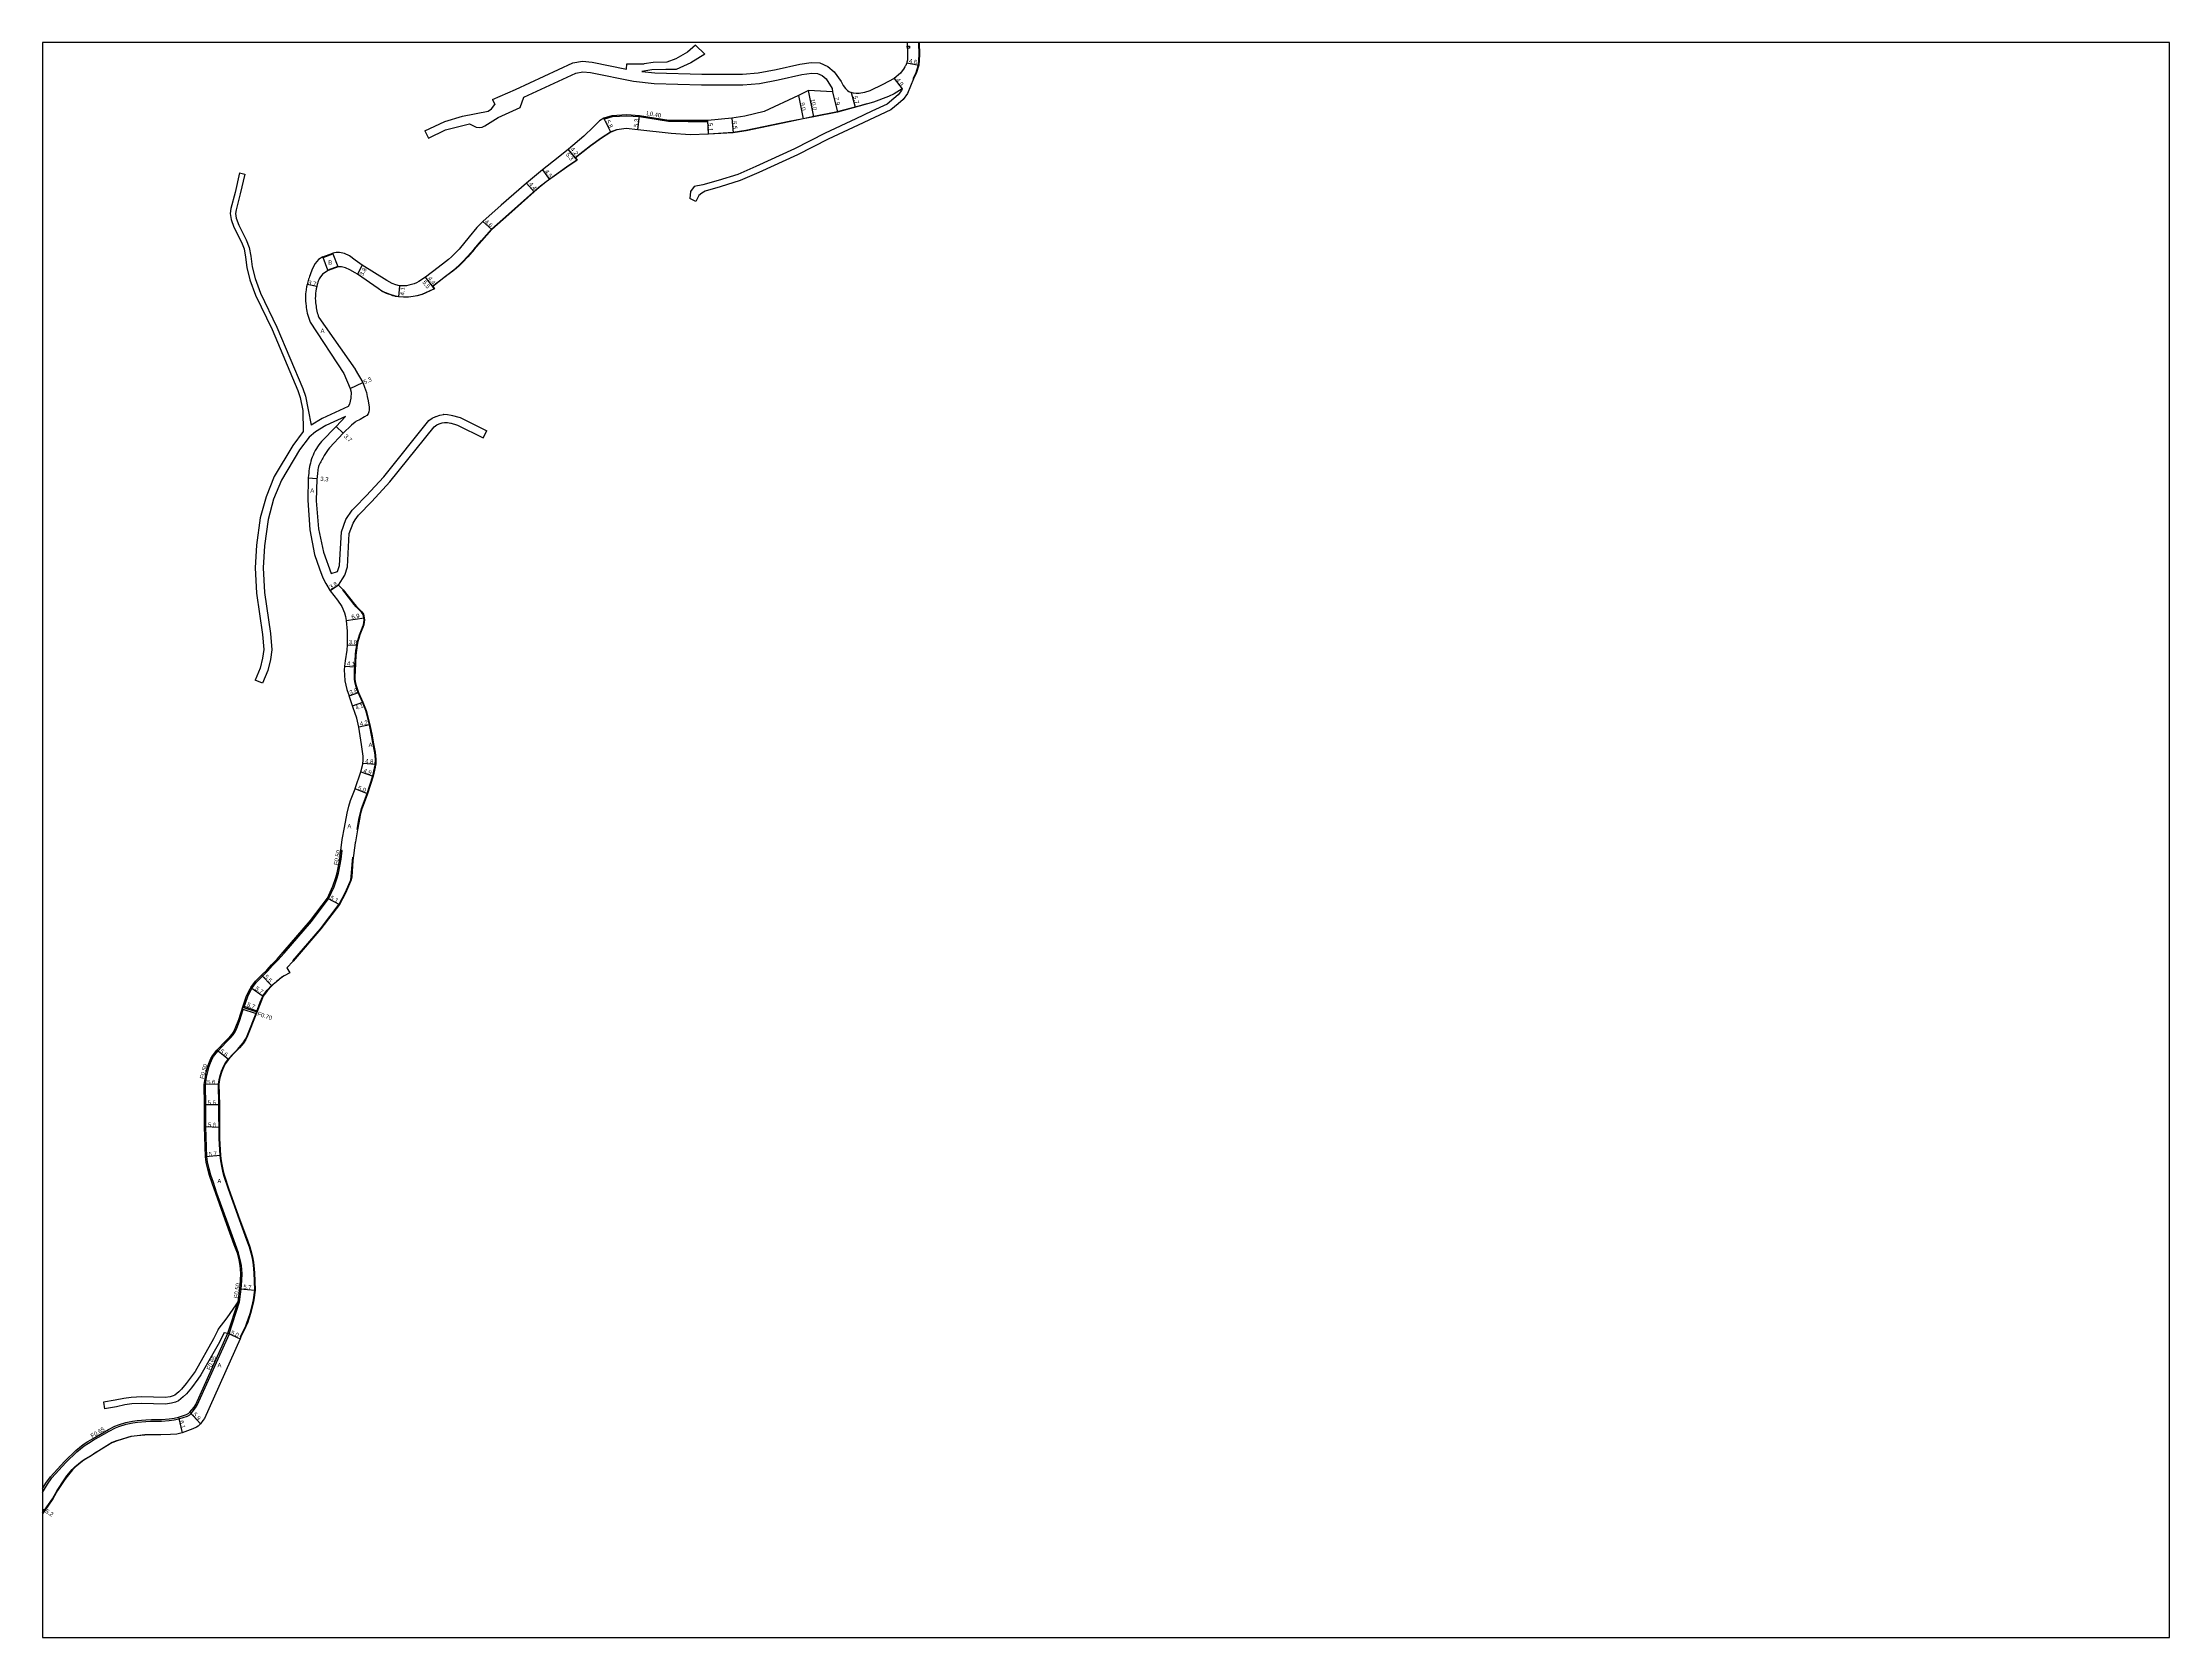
# Model space of a CAD drawing. Header units: metres. Extents: x -24000 to -21600, y -102000 to -99000.
# Drawn here: x -24000 to -23200, y -100200 to -99600 of the extents above; entities that cross this region are included whole.
import ezdxf

# ---------------------------------------------------------------- set-up
doc = ezdxf.new("R2010")
doc.units = ezdxf.units.M
doc.header["$LTSCALE"] = 2.5
for name, color, linetype in [('側溝・桝', 7, 'Continuous'), ('図郭', 7, 'Continuous'), ('幅員', 7, 'Continuous'), ('歩道・分離帯・安全施設', 7, 'Continuous'), ('舗装', 7, 'Continuous'), ('道路', 7, 'Continuous')]:
    doc.layers.add(name, color=color, linetype=linetype)
doc.styles.get("Standard").update_dxf_attribs({"font": ''})
doc.styles.get('Standard').set_extended_font_data('@MS PGothic')

msp = doc.modelspace()

# ---------------------------------------------------------------- linework, layer by layer
at = {"layer": '側溝・桝', "flags": 128}
msp.add_lwpolyline([(-23674.74, -99601.36), (-23673.89, -99601.33), (-23673.87, -99602.18), (-23674.72, -99602.2)], close=True, dxfattribs=at)
at = {"layer": '側溝・桝'}
for points in [[(-23749.73, -99629.79), (-23757.2, -99629.77), (-23764.52, -99629.67), (-23775.52, -99628), (-23780.26, -99627.64), (-23785.75, -99627.96), (-23788.66, -99628.84), (-23788.82, -99628.47)], [(-23924.28, -99963.12), (-23922.79, -99958.86), (-23921.51, -99956.21), (-23921.11, -99955.64), (-23919.57, -99953.46), (-23917.25, -99951.19), (-23915.27, -99949.25), (-23913.53, -99947.26), (-23911.41, -99945.12), (-23909.1, -99942.58), (-23898.83, -99930.6), (-23892.43, -99922.19), (-23890.34, -99917.6), (-23889.17, -99914.24), (-23888.74, -99912.47), (-23887.73, -99907.25), (-23887.29, -99903.99), (-23887.79, -99903.92)], [(-23925.94, -100073.76), (-23925.24, -100068.95), (-23924.99, -100065.77), (-23924.93, -100063.1), (-23925.2, -100060.05), (-23925.61, -100057.8), (-23926.25, -100055.35), (-23927.39, -100052.13), (-23930.16, -100044.47), (-23934.38, -100032.84), (-23935.69, -100028.88), (-23936.7, -100026.05), (-23937.35, -100023.75), (-23937.92, -100021.07), (-23938.19, -100019.19), (-23938.36, -100015.42), (-23938.52, -100007.89), (-23938.59, -99999.66), (-23938.74, -99992.06), (-23938.27, -99989.21), (-23937.96, -99987.68), (-23937.32, -99985.26), (-23937.03, -99984.4), (-23936.18, -99982.36), (-23935.66, -99981.47), (-23934.06, -99979.41), (-23930.82, -99975.98), (-23929.23, -99974.36), (-23928.36, -99973.35), (-23927.81, -99972.55), (-23927.1, -99971.13), (-23925.73, -99967.73), (-23924.49, -99963.79)], [(-23919.58, -99965.4), (-23924.94, -99963.64)], [(-23919.33, -99964.75), (-23924.72, -99962.97)], [(-23930.26, -100085.56), (-23926.43, -100073.69)], [(-23929.8, -100085.77), (-23925.94, -100073.76)], [(-24000, -100145.42), (-23998.16, -100142.27), (-23996.48, -100139.98), (-23991.25, -100134.21), (-23987.04, -100130.14), (-23984.36, -100127.95), (-23982.66, -100126.85), (-23980.9, -100125.8), (-23974.94, -100122.39), (-23972.61, -100121.16), (-23971.33, -100120.62), (-23968.51, -100119.75), (-23966, -100119.27), (-23964.28, -100119.04), (-23961.14, -100118.77), (-23959.36, -100118.69), (-23955.25, -100118.68), (-23952.36, -100118.44), (-23950.43, -100118.19), (-23948.74, -100117.78), (-23945.53, -100116.69), (-23944.64, -100116.21), (-23944.52, -100116.13), (-23944.07, -100115.74), (-23942.41, -100113.62), (-23941.81, -100112.6), (-23929.67, -100085.83)], [(-23929.67, -100085.83), (-23929.8, -100085.77), (-23930.26, -100085.56)]]:
    msp.add_lwpolyline(points, dxfattribs=at)
at = {"layer": '側溝・桝', "flags": 128}
msp.add_lwpolyline([(-23749.73, -99629.79), (-23749.75, -99629.39)], dxfattribs=at)
at = {"layer": '図郭'}
msp.add_lwpolyline([(-24000, -100200), (-23200, -100200), (-23200, -99600), (-24000, -99600)], close=True, dxfattribs=at)
at = {"layer": '幅員', "flags": 128}
for points in [[(-23674.9, -99607.59), (-23670.39, -99608.46)], [(-23679.7, -99613.53), (-23676.73, -99617.42)], [(-23715.67, -99619.9), (-23713.88, -99628.72)], [(-23709.9, -99627.9), (-23711.88, -99618.09)], [(-23702.93, -99618.5), (-23700.96, -99626.15)], [(-23695.8, -99618.83), (-23694.3, -99624.32)], [(-23786.29, -99633.69), (-23788.82, -99628.47)], [(-23776.06, -99632.87), (-23775.48, -99627.6)], [(-23749.48, -99634.49), (-23749.75, -99629.39)], [(-23740.71, -99628.43), (-23740.26, -99633.91)], [(-23811.98, -99647.91), (-23809.37, -99651.57)], [(-23798.93, -99644.28), (-23802.25, -99640.15)], [(-23799.54, -99643.36), (-23802.25, -99640.15)], [(-23815.06, -99656.17), (-23817.99, -99652.89)], [(-23831, -99670.32), (-23834.44, -99667.28)], [(-23879.74, -99683.79), (-23881.57, -99687.12)], [(-23896.88, -99691.84), (-23900.49, -99691.03)], [(-23865.69, -99691.58), (-23866.05, -99695.67)], [(-23853.26, -99691.75), (-23855.93, -99688.25)], [(-23852.59, -99692.62), (-23855.93, -99688.25)], [(-23884.34, -99730.14), (-23879.54, -99727.9)], [(-23886.92, -99746.98), (-23889.58, -99744.4)], [(-23896.77, -99764.14), (-23900.06, -99763.88)], [(-23888.63, -99804.18), (-23891.82, -99806.24)], [(-23885.81, -99817.44), (-23878.99, -99816.4)], [(-23885.43, -99826.54), (-23881.63, -99826.67)], [(-23886.46, -99834.56), (-23882.37, -99834.8)], [(-23884.72, -99845.81), (-23881.14, -99844.52)]]:
    msp.add_lwpolyline(points, dxfattribs=at)
at = {"layer": '幅員'}
for points in [[(-23883.39, -99849.59), (-23879.56, -99848.13)], [(-23876.89, -99856.63), (-23880.98, -99857.54)], [(-23879.48, -99871.11), (-23874.7, -99871.48)], [(-23880.28, -99874.39), (-23875.64, -99875.95)], [(-23877.77, -99882.58), (-23882.44, -99880.79)], [(-23892.87, -99921.93), (-23888.33, -99924.25)], [(-23913.8, -99954.81), (-23917.6, -99950.84)], [(-23921.62, -99955.49), (-23916.97, -99958.8)], [(-23924.53, -99962.38), (-23919.19, -99964.36)], [(-23930.07, -99982.58), (-23934.44, -99979.08)], [(-23933.64, -99991.88), (-23939.24, -99992.03)], [(-23933.49, -99999.61), (-23939.09, -99999.67)], [(-23933.43, -100008.17), (-23939.02, -100007.89)], [(-23933.01, -100018.73), (-23938.69, -100019.24)], [(-23925.73, -100068.9), (-23920.05, -100069.3)], [(-23930.26, -100085.56), (-23925.72, -100087.66)], [(-23948.92, -100117.15), (-23947.49, -100123.08)], [(-23944.54, -100115.29), (-23940.57, -100119.65)], [(-24000, -100151.65), (-23999.13, -100152.19)]]:
    msp.add_lwpolyline(points, dxfattribs=at)
at = {"layer": '歩道・分離帯・安全施設', "flags": 128}
for points in [[(-23672.59, -99613.54), (-23671.59, -99611.61), (-23670.54, -99608.43), (-23670.3, -99604.6), (-23670.43, -99600)], [(-23749.49, -99634.34), (-23740.28, -99633.76), (-23735.41, -99633.01), (-23719.14, -99629.62), (-23713.91, -99628.58), (-23709.93, -99627.75), (-23700.99, -99626), (-23692.88, -99623.78), (-23689.8, -99622.94)], [(-23799.64, -99643.25), (-23793.91, -99638.7), (-23789.85, -99635.8), (-23786.36, -99633.55), (-23783.97, -99632.74), (-23780.49, -99632.24)], [(-23831.1, -99670.22), (-23824.75, -99664.63), (-23813.32, -99654.42), (-23810.6, -99652.27), (-23802.86, -99646.73), (-23799.01, -99644.15)], [(-23853.35, -99691.63), (-23848.55, -99687.96), (-23845.82, -99685.84), (-23844.57, -99684.84), (-23843.26, -99683.71), (-23841.98, -99682.48), (-23840.16, -99680.54), (-23837.76, -99677.8), (-23834.85, -99674.49), (-23831.1, -99670.22)], [(-23873.73, -99692.41), (-23872.35, -99693.37), (-23872.13, -99693.49), (-23871.37, -99693.87), (-23870.59, -99694.22), (-23869.79, -99694.54), (-23868.99, -99694.83), (-23868.17, -99695.09), (-23867.78, -99695.2), (-23867.2, -99695.34), (-23866.62, -99695.45), (-23866.03, -99695.52), (-23864.2, -99695.7), (-23862.3, -99695.68), (-23860.62, -99695.45), (-23859.1, -99695.15), (-23857.19, -99694.6), (-23853.1, -99692.74)], [(-23876.11, -99861.16), (-23877.03, -99856.66), (-23877.87, -99853.15), (-23878.14, -99852.18), (-23878.44, -99851.33), (-23879.7, -99848.18), (-23881.3, -99844.52), (-23882.08, -99842.32), (-23882.47, -99840.98), (-23882.65, -99839.65), (-23882.64, -99838.44), (-23882.61, -99836.35), (-23882.28, -99830.52), (-23882.1, -99828.62), (-23881.97, -99827.63), (-23881.78, -99826.64), (-23881.51, -99825.35), (-23881.04, -99823.74), (-23880.74, -99822.78), (-23880.01, -99820.92), (-23879.63, -99819.99), (-23879.31, -99819.05), (-23879.13, -99818.07), (-23879.08, -99817.33), (-23879.14, -99816.43), (-23879.46, -99815.12), (-23879.97, -99814.26), (-23881.29, -99813.06), (-23882.02, -99812.3), (-23882.78, -99811.42), (-23887.02, -99805.94)]]:
    msp.add_lwpolyline(points, dxfattribs=at)
at = {"layer": '歩道・分離帯・安全施設'}
for points in [[(-23881.63, -99896.1), (-23880.85, -99891.63), (-23880.57, -99890.34), (-23880, -99888.21), (-23879.66, -99887.11), (-23877.91, -99882.53), (-23875.79, -99875.91), (-23874.97, -99872.38), (-23874.88, -99871.86), (-23874.85, -99871.47), (-23874.82, -99869.82), (-23874.9, -99868.22), (-23875.02, -99867.18), (-23875.73, -99863.28), (-23876.11, -99861.16)], [(-23905.84, -99945.46), (-23895.48, -99933.38), (-23888.45, -99924.17), (-23886.15, -99919.92), (-23884.31, -99915.6), (-23884.1, -99914.95), (-23883.87, -99913.85), (-23883.4, -99907.68), (-23883.24, -99906.51)], [(-23925.52, -100086.89), (-23923.58, -100082.81), (-23923.1, -100081.64), (-23921.93, -100078.11), (-23920.86, -100074.15), (-23920.63, -100072.97), (-23920.2, -100069.29), (-23920.27, -100065.95), (-23920.39, -100062.8), (-23920.64, -100059.97), (-23920.81, -100058.76), (-23921.17, -100056.81), (-23921.74, -100054.6), (-23922.17, -100053.23), (-23923.11, -100050.59), (-23925.88, -100042.92), (-23930.08, -100031.35), (-23931.77, -100026.2), (-23932.2, -100024.63), (-23932.59, -100022.71), (-23932.92, -100020.74), (-23933.16, -100018.75), (-23933.54, -100012.31), (-23933.64, -99999.62), (-23933.79, -99991.87), (-23933.61, -99990.26), (-23933.37, -99989.08), (-23932.7, -99987.02), (-23931.81, -99984.99), (-23931.32, -99984.1), (-23930.19, -99982.48), (-23928.22, -99980.31), (-23926.69, -99978.83), (-23926.04, -99978.12), (-23924.55, -99976.28), (-23923.71, -99974.95), (-23923.07, -99973.7), (-23919.62, -99965.09), (-23918.09, -99960.96), (-23917.12, -99958.69), (-23916.71, -99958.12), (-23915.54, -99956.5), (-23913.9, -99954.71), (-23912.06, -99953.17), (-23909.98, -99951.52), (-23909.15, -99951.03)], [(-23995.66, -100146.71), (-23994.48, -100144.69), (-23991.85, -100140.67), (-23990.81, -100139.22), (-23988.81, -100136.79), (-23987.83, -100135.79), (-23985.09, -100133.54), (-23983.71, -100132.62), (-23981.75, -100131.51), (-23980.33, -100130.59), (-23978.86, -100129.71), (-23973.83, -100126.59), (-23973.65, -100126.51), (-23972.07, -100125.87), (-23970.34, -100125.34), (-23967.96, -100124.61), (-23966.66, -100124.31), (-23964.43, -100123.97), (-23961.52, -100123.7), (-23959.29, -100123.6), (-23955.49, -100123.67), (-23951.91, -100123.55), (-23949.45, -100123.4)], [(-24000, -100153.22), (-23999.26, -100152.11), (-23996.29, -100147.79), (-23995.66, -100146.71)]]:
    msp.add_lwpolyline(points, dxfattribs=at)
at = {"layer": '道路', "flags": 128}
for points in [[(-23830.75, -99621.38), (-23822.08, -99617.65), (-23800.59, -99607.63), (-23796.89, -99607.02), (-23793.31, -99607.33), (-23780.4, -99609.96)], [(-23780.4, -99609.96), (-23780.26, -99607.96), (-23773.68, -99608.02)], [(-23750.86, -99604.41), (-23756.21, -99607.6), (-23761.7, -99610.11), (-23765.56, -99610.12), (-23770.78, -99610.26), (-23774.53, -99610.89)], [(-23774.53, -99610.89), (-23769.64, -99611.39), (-23752.06, -99611.87), (-23736.78, -99611.87), (-23730.88, -99611.4), (-23724.09, -99610.15), (-23715.16, -99608.15), (-23710.86, -99607.51), (-23707.6, -99607.65), (-23704.57, -99608.98), (-23702.19, -99611.06), (-23699.64, -99614.7), (-23698.81, -99616.11), (-23697.96, -99617.32), (-23697.22, -99617.99), (-23696.69, -99618.36), (-23695.8, -99618.83)], [(-23754.44, -99600.95), (-23757.42, -99603.67), (-23761.75, -99606.11), (-23765.16, -99607.34), (-23770.38, -99607.48), (-23773.68, -99608.02)], [(-23754.44, -99600.95), (-23750.86, -99604.41)], [(-23674.78, -99600), (-23674.74, -99601.36), (-23674.72, -99602.2), (-23674.66, -99604.48), (-23674.66, -99604.91), (-23674.67, -99605.33), (-23674.67, -99605.76), (-23674.69, -99606.18), (-23674.72, -99606.61), (-23674.78, -99607.02), (-23674.86, -99607.43), (-23674.9, -99607.59), (-23675.02, -99607.93), (-23675.17, -99608.26), (-23675.34, -99608.58), (-23675.53, -99608.89), (-23675.72, -99609.2), (-23675.91, -99609.51), (-23675.97, -99609.61), (-23677.25, -99611.52)], [(-23670.28, -99600), (-23670.15, -99604.6), (-23670.39, -99608.46), (-23671.45, -99611.66), (-23672.46, -99613.61)], [(-23828.65, -99628.22), (-23820.41, -99624.44), (-23818.92, -99620.6), (-23799.4, -99611.49), (-23796.74, -99611.05), (-23793.89, -99611.3), (-23777.77, -99614.58), (-23769.9, -99615.38), (-23752.11, -99615.87), (-23736.62, -99615.87), (-23730.36, -99615.37), (-23723.29, -99614.07), (-23714.43, -99612.08), (-23710.65, -99611.52), (-23708.51, -99611.61), (-23706.74, -99612.39), (-23705.26, -99613.69), (-23702.96, -99617.29), (-23702.93, -99618.5)], [(-23672.46, -99613.61), (-23674.67, -99619.22), (-23676.28, -99621.39), (-23678.2, -99623.01), (-23680.93, -99625.36), (-23687.06, -99628.15), (-23693.26, -99631.06), (-23704.48, -99636.33), (-23716.07, -99642.28), (-23730.63, -99648.92), (-23737.57, -99651.96), (-23745.13, -99654.31), (-23750.71, -99655.92), (-23752.01, -99656.61), (-23753.13, -99657.54), (-23754.24, -99659.77)], [(-23677.25, -99611.52), (-23679.7, -99613.53), (-23683.92, -99615.81), (-23688.81, -99618.16), (-23690.83, -99618.83), (-23692.85, -99619.19), (-23693.93, -99619.22), (-23694.94, -99619.09), (-23695.8, -99618.83)], [(-23856.17, -99633.2), (-23848.71, -99629.74), (-23842, -99627.7), (-23832.38, -99625.85), (-23831.09, -99624.9), (-23829.94, -99623.27)], [(-23830.75, -99621.38), (-23829.94, -99623.27)], [(-23702.93, -99618.5), (-23711.88, -99618.09), (-23715.67, -99619.9), (-23728.59, -99625.93), (-23735.82, -99627.67), (-23740.71, -99628.43), (-23749.75, -99629.39), (-23757.2, -99629.37), (-23764.49, -99629.27), (-23775.48, -99627.6)], [(-23676.73, -99617.42), (-23676.9, -99618.03), (-23678.11, -99619.67), (-23679.82, -99621.1), (-23682.29, -99623.23), (-23688.11, -99625.88), (-23694.07, -99628.68), (-23705.58, -99634.09), (-23717.16, -99640.03), (-23731.65, -99646.63), (-23738.45, -99649.61), (-23745.85, -99651.91), (-23751.65, -99653.59), (-23754.87, -99654.19), (-23756.29, -99656.05), (-23756.48, -99658.65)], [(-23689.76, -99623.09), (-23692.84, -99623.93), (-23700.96, -99626.15), (-23709.9, -99627.9), (-23713.88, -99628.72), (-23719.11, -99629.77), (-23735.38, -99633.16), (-23740.26, -99633.91), (-23749.48, -99634.49)], [(-23676.73, -99617.42), (-23679.69, -99619.29), (-23681.8, -99620.28), (-23687.44, -99622.45), (-23689.76, -99623.09)], [(-23780.26, -99627.24), (-23785.82, -99627.56), (-23788.82, -99628.47), (-23790.52, -99629.5), (-23792.82, -99631.7), (-23796.46, -99635.18), (-23802.15, -99640.07), (-23806.04, -99643.21), (-23811.98, -99647.91), (-23817.99, -99652.89), (-23827.44, -99661.2), (-23834.44, -99667.28), (-23836.66, -99669.58), (-23839.53, -99673.13), (-23843.31, -99677.68), (-23845.01, -99679.49), (-23846.13, -99680.57), (-23847.28, -99681.57), (-23848.45, -99682.5), (-23851.14, -99684.59), (-23855.93, -99688.25), (-23858.45, -99689.88), (-23859.33, -99690.36), (-23860.25, -99690.75), (-23861.2, -99691.07), (-23862.17, -99691.3), (-23863.16, -99691.47), (-23864.15, -99691.55), (-23865.69, -99691.58), (-23867.15, -99691.21), (-23868.53, -99690.61), (-23870.46, -99689.47), (-23879.74, -99683.79), (-23882.36, -99681.82)], [(-23854.85, -99635.94), (-23848.49, -99632.81), (-23839.44, -99630.64), (-23836.9, -99631.82), (-23835.78, -99632), (-23834.6, -99631.88), (-23833.61, -99631.38), (-23828.65, -99628.22)], [(-23775.48, -99627.6), (-23780.26, -99627.24)], [(-23856.17, -99633.2), (-23854.85, -99635.94)], [(-23780.47, -99632.39), (-23783.94, -99632.88), (-23786.29, -99633.69), (-23789.76, -99635.92), (-23793.82, -99638.83), (-23799.54, -99643.36), (-23798.93, -99644.28), (-23802.77, -99646.86), (-23810.51, -99652.39), (-23813.22, -99654.53), (-23815.06, -99656.17), (-23824.65, -99664.75), (-23831, -99670.32)], [(-23749.48, -99634.49), (-23756.42, -99634.67), (-23763.61, -99634.24), (-23776.06, -99632.87), (-23780.47, -99632.39)], [(-23925.89, -99649.05), (-23927.55, -99656.39), (-23929.19, -99662.49), (-23929.42, -99664.32), (-23929.11, -99666.54), (-23928, -99669.51), (-23925.2, -99675.1), (-23924.19, -99677.63), (-23923.62, -99680.7), (-23923.17, -99684.67), (-23922, -99689.31), (-23919.88, -99695.01), (-23913.66, -99707.95), (-23903.92, -99730.86), (-23903.05, -99733.57), (-23902.1, -99738.47), (-23901.93, -99746.38)], [(-23923.94, -99649.5), (-23925.61, -99656.87), (-23927.22, -99662.88), (-23927.4, -99664.3), (-23927.16, -99666.04), (-23926.16, -99668.7), (-23923.37, -99674.28), (-23922.26, -99677.07), (-23921.64, -99680.41), (-23921.2, -99684.32), (-23920.08, -99688.72), (-23918.04, -99694.23), (-23911.84, -99707.12), (-23902.04, -99730.16), (-23901.11, -99733.07), (-23900.12, -99738.22), (-23899.01, -99743.96)], [(-23925.89, -99649.05), (-23923.94, -99649.5)], [(-23754.24, -99659.77), (-23756.48, -99658.65)], [(-23831, -99670.32), (-23834.74, -99674.59), (-23837.65, -99677.89), (-23840.05, -99680.64), (-23841.88, -99682.58), (-23843.16, -99683.83), (-23844.47, -99684.95), (-23845.72, -99685.96), (-23848.45, -99688.07), (-23853.26, -99691.75), (-23852.59, -99692.62), (-23857.15, -99694.74), (-23859.07, -99695.3), (-23860.6, -99695.6), (-23862.29, -99695.83), (-23864.21, -99695.85), (-23866.05, -99695.67), (-23866.64, -99695.6), (-23867.23, -99695.49), (-23867.82, -99695.35), (-23868.22, -99695.24), (-23869.04, -99694.97), (-23869.85, -99694.68), (-23870.65, -99694.36), (-23871.43, -99694.01), (-23872.2, -99693.62), (-23872.43, -99693.5), (-23873.82, -99692.53)], [(-23894.56, -99680.68), (-23894.49, -99680.87), (-23890.76, -99679.44)], [(-23882.36, -99681.82), (-23884.52, -99680.19), (-23886.41, -99679.34), (-23888.35, -99678.97), (-23889.62, -99679.04), (-23890.83, -99679.25)], [(-23890.76, -99679.44), (-23890.83, -99679.25)], [(-23894.56, -99680.68), (-23896.19, -99681.66), (-23897.49, -99683.07), (-23898.61, -99685.3), (-23899.28, -99687.35), (-23899.55, -99687.96), (-23899.76, -99688.53), (-23899.94, -99689.07), (-23900.1, -99689.58), (-23900.23, -99690.03), (-23900.49, -99691.03), (-23900.7, -99691.96), (-23900.87, -99692.96), (-23900.99, -99693.94), (-23901.04, -99694.41), (-23901.09, -99695.35), (-23901.1, -99696.33), (-23901.06, -99697.3), (-23900.97, -99698.23), (-23900.96, -99698.35), (-23900.88, -99699), (-23900.79, -99699.67), (-23900.69, -99700.37), (-23900.56, -99701.08), (-23900.41, -99701.82), (-23900.24, -99702.57), (-23900.02, -99703.34), (-23899.75, -99704.12), (-23899.46, -99704.85), (-23899.28, -99705.24), (-23886.71, -99724.56), (-23884.34, -99730.14), (-23883.96, -99731.53), (-23884.01, -99733.78), (-23884.53, -99736.01), (-23885.07, -99736.97)], [(-23892.59, -99685.82), (-23894.66, -99687.15), (-23895.72, -99688.51), (-23895.93, -99688.91), (-23896.11, -99689.33), (-23896.27, -99689.77), (-23896.42, -99690.2), (-23896.55, -99690.64), (-23896.67, -99691.03), (-23896.88, -99691.84), (-23897.07, -99692.67), (-23897.21, -99693.5), (-23897.32, -99694.34), (-23897.35, -99694.69), (-23897.39, -99695.47), (-23897.4, -99696.26), (-23897.36, -99697.05), (-23897.29, -99697.84), (-23897.28, -99697.91), (-23897.21, -99698.53), (-23897.12, -99699.16), (-23897.03, -99699.78), (-23896.92, -99700.4), (-23896.8, -99701.02), (-23896.65, -99701.63), (-23896.48, -99702.24), (-23896.28, -99702.83), (-23896.05, -99703.41), (-23896.04, -99703.42), (-23882.43, -99722.93), (-23882.36, -99723.04)], [(-23892.59, -99685.82), (-23892.66, -99685.63), (-23888.93, -99684.2)], [(-23888.86, -99684.38), (-23888.93, -99684.2)], [(-23882.36, -99686.66), (-23884.36, -99685.51), (-23886.09, -99684.81), (-23887.61, -99684.39), (-23888.86, -99684.38)], [(-23873.82, -99692.53), (-23881.57, -99687.12), (-23882.36, -99686.66)], [(-23882.36, -99723.04), (-23879.54, -99727.9), (-23878.84, -99729.71), (-23878.21, -99731.62), (-23877.89, -99733.17), (-23877.51, -99734.8), (-23877.09, -99737.19), (-23877.11, -99738.22), (-23877.29, -99738.97), (-23877.54, -99739.71), (-23878.05, -99740.29), (-23878.84, -99740.84), (-23880.51, -99741.77), (-23882.11, -99742.57), (-23882.36, -99742.78)], [(-23886.09, -99740.72), (-23893.43, -99744.13), (-23897.27, -99746.42), (-23899.75, -99748.47), (-23903.34, -99753.24), (-23910.16, -99764.64), (-23913.07, -99771.83), (-23915.18, -99779.39), (-23916.54, -99789.37), (-23917.03, -99797.67), (-23916.47, -99806.84), (-23914.3, -99822.33), (-23913.8, -99828.46), (-23914.29, -99832.12), (-23915.22, -99836.27), (-23917.28, -99841.06)], [(-23886.09, -99740.72), (-23889.58, -99744.4), (-23895.06, -99750.07), (-23895.57, -99750.73), (-23896.06, -99751.4), (-23896.53, -99752.08), (-23896.98, -99752.77), (-23897.4, -99753.49), (-23897.79, -99754.21), (-23897.92, -99754.46), (-23898.25, -99755.18), (-23898.55, -99755.92), (-23898.81, -99756.67), (-23899.05, -99757.43), (-23899.26, -99758.2), (-23899.38, -99758.66), (-23899.55, -99759.49), (-23899.69, -99760.32), (-23899.81, -99761.15), (-23899.9, -99761.99), (-23899.98, -99762.83), (-23900.05, -99763.67), (-23900.06, -99763.88), (-23900.21, -99772.16), (-23899.45, -99783.29), (-23897.65, -99792.64), (-23895.85, -99798.01), (-23894.57, -99801.32), (-23893.49, -99803.55), (-23891.82, -99806.24), (-23889.03, -99809.76), (-23887.48, -99812.13), (-23886.42, -99814.51), (-23886.02, -99815.97), (-23885.81, -99817.44), (-23885.43, -99821.47), (-23885.43, -99826.54), (-23885.59, -99828.57), (-23886.22, -99832.61), (-23886.46, -99834.56), (-23886.53, -99836.08), (-23886.45, -99837.87), (-23886.24, -99840.1), (-23885.96, -99841.78), (-23885.56, -99843.43), (-23884.72, -99845.81)], [(-23885.07, -99736.97), (-23894.83, -99741.47), (-23899.01, -99743.96)], [(-23882.36, -99742.78), (-23883.84, -99743.98), (-23886.92, -99746.98), (-23892.06, -99752.43), (-23892.6, -99753.14), (-23893.1, -99753.87), (-23893.58, -99754.61), (-23894.04, -99755.37), (-23894.49, -99756.13), (-23894.6, -99756.34), (-23894.86, -99756.79), (-23895.12, -99757.24), (-23895.37, -99757.69), (-23895.61, -99758.16), (-23895.83, -99758.63), (-23896.02, -99759.1), (-23896.15, -99759.5), (-23896.3, -99760.06), (-23896.42, -99760.64), (-23896.51, -99761.22), (-23896.59, -99761.8), (-23896.64, -99762.39), (-23896.69, -99762.98), (-23896.73, -99763.57), (-23896.77, -99764.14), (-23897.02, -99772.38), (-23896.15, -99782.92), (-23894.35, -99791.72), (-23891.44, -99799.74)], [(-23882.36, -99774.73), (-23878.33, -99770.58), (-23871.66, -99763.36), (-23854.69, -99742.21), (-23853.44, -99741.37), (-23852.06, -99740.73), (-23851.91, -99740.67), (-23850.6, -99740.17), (-23849.23, -99739.87), (-23849.09, -99739.86), (-23847.68, -99739.92), (-23846.29, -99740.19), (-23845.74, -99740.31), (-23843.48, -99740.91), (-23842.9, -99741.12), (-23832.89, -99746.04)], [(-23882.36, -99779.57), (-23881.17, -99777.8), (-23876.15, -99772.65), (-23869.38, -99765.32), (-23852.72, -99744.55), (-23851.65, -99743.86), (-23850.76, -99743.46), (-23849.68, -99743.07), (-23848.86, -99742.91), (-23847.65, -99742.99), (-23846.45, -99743.23), (-23846.35, -99743.25), (-23844.3, -99743.81), (-23843.98, -99743.93), (-23834.21, -99748.73)], [(-23901.93, -99746.38), (-23905.84, -99751.56), (-23912.85, -99763.3), (-23915.92, -99770.86), (-23918.12, -99778.78), (-23919.53, -99789.07), (-23920.04, -99797.67), (-23919.46, -99807.13), (-23917.28, -99822.65), (-23916.82, -99828.38), (-23917.25, -99831.59), (-23918.09, -99835.34), (-23920.01, -99839.82)], [(-23834.21, -99748.73), (-23832.89, -99746.04)], [(-23891.44, -99799.74), (-23889.08, -99799), (-23888.32, -99796.7), (-23887.58, -99784.12), (-23885.89, -99779.42), (-23883.5, -99775.9), (-23882.36, -99774.73)], [(-23888.63, -99804.18), (-23886.36, -99800.32), (-23885.35, -99797.27), (-23884.62, -99784.73), (-23883.19, -99780.79), (-23882.36, -99779.57)], [(-23888.63, -99804.18), (-23886.9, -99805.85), (-23882.67, -99811.33), (-23881.91, -99812.19), (-23881.18, -99812.95), (-23879.85, -99814.17), (-23879.32, -99815.06), (-23878.99, -99816.4), (-23878.93, -99817.33), (-23878.98, -99818.08), (-23879.17, -99819.09), (-23879.49, -99820.05), (-23879.88, -99820.98), (-23880.6, -99822.83), (-23880.89, -99823.78), (-23881.37, -99825.38), (-23881.63, -99826.67), (-23881.82, -99827.65), (-23881.95, -99828.63), (-23882.13, -99830.53), (-23882.46, -99836.36), (-23882.49, -99838.44), (-23882.5, -99839.64), (-23882.32, -99840.95), (-23881.94, -99842.27), (-23881.14, -99844.52)], [(-23917.28, -99841.06), (-23920.01, -99839.82)]]:
    msp.add_lwpolyline(points, dxfattribs=at)
for points in [[(-23894.56, -99680.68), (-23890.83, -99679.25), (-23890.76, -99679.44), (-23894.49, -99680.87)], [(-23892.66, -99685.63), (-23894.49, -99680.87), (-23890.76, -99679.44), (-23888.93, -99684.2)], [(-23892.66, -99685.63), (-23888.93, -99684.2), (-23888.86, -99684.38), (-23892.59, -99685.82)]]:
    msp.add_lwpolyline(points, close=True, dxfattribs=at)
at = {"layer": '道路'}
for points in [[(-23882.37, -99880.57), (-23880.28, -99874.39), (-23879.52, -99871.42), (-23879.48, -99871.11), (-23879.43, -99870.28), (-23879.46, -99868.48), (-23880.01, -99864.05), (-23880.98, -99857.54), (-23881.79, -99854.16), (-23882.01, -99853.4), (-23882.23, -99852.75), (-23883.39, -99849.59), (-23884.72, -99845.81)], [(-23881.14, -99844.52), (-23879.56, -99848.13), (-23878.3, -99851.28), (-23878, -99852.14), (-23877.73, -99853.11), (-23876.89, -99856.63), (-23876.01, -99860.87), (-23875.58, -99863.25), (-23874.9, -99867), (-23874.75, -99868.24), (-23874.67, -99869.82), (-23874.7, -99871.48), (-23874.74, -99871.9)], [(-23874.74, -99871.9), (-23874.85, -99872.55), (-23875.64, -99875.95), (-23877.77, -99882.58), (-23879.46, -99887.02), (-23879.85, -99888.22), (-23880.47, -99890.57), (-23880.68, -99891.56), (-23881.48, -99896.13)], [(-23926.43, -100073.69), (-23925.73, -100068.9), (-23925.49, -100065.75), (-23925.43, -100063.11), (-23925.7, -100060.11), (-23926.1, -100057.91), (-23926.73, -100055.49), (-23927.87, -100052.29), (-23930.63, -100044.64), (-23934.85, -100033), (-23936.16, -100029.05), (-23937.18, -100026.21), (-23937.83, -100023.87), (-23938.41, -100021.15), (-23938.69, -100019.24), (-23938.86, -100015.44), (-23939.02, -100007.89), (-23939.09, -99999.67), (-23939.24, -99992.03), (-23938.74, -99988.95), (-23938.4, -99987.4), (-23937.83, -99985.23), (-23937.46, -99984.13), (-23936.64, -99982.16), (-23936.11, -99981.23), (-23934.44, -99979.08), (-23931.18, -99975.64), (-23929.6, -99974.02), (-23928.71, -99972.99), (-23928.23, -99972.26), (-23927.56, -99970.93), (-23926.2, -99967.56), (-23924.53, -99962.38), (-23923.26, -99958.67), (-23921.95, -99955.96), (-23921.62, -99955.49), (-23919.95, -99953.14), (-23917.6, -99950.84), (-23915.63, -99948.91), (-23913.89, -99946.92), (-23911.77, -99944.78), (-23909.47, -99942.25), (-23899.22, -99930.29), (-23892.87, -99921.93), (-23890.81, -99917.42), (-23889.65, -99914.1), (-23889.23, -99912.36), (-23888.22, -99907.17), (-23887.79, -99903.92), (-23887.25, -99899.87), (-23886.4, -99895.25), (-23885.46, -99889.89), (-23884.78, -99887.31), (-23884.11, -99885.18), (-23882.44, -99880.79), (-23882.37, -99880.57)], [(-23882.37, -99901.09), (-23883.25, -99907.69), (-23883.72, -99913.88), (-23883.96, -99914.99), (-23884.17, -99915.65), (-23886.02, -99919.98), (-23888.33, -99924.25), (-23895.37, -99933.47)], [(-23881.48, -99896.13), (-23882.31, -99900.65), (-23882.37, -99901.09)], [(-23895.37, -99933.47), (-23905.73, -99945.56)], [(-23909.07, -99951.16), (-23909.89, -99951.64), (-23911.96, -99953.29), (-23913.8, -99954.81), (-23915.42, -99956.59), (-23916.58, -99958.19), (-23916.97, -99958.8), (-23917.95, -99961.02), (-23919.48, -99965.14), (-23922.91, -99973.71), (-23923.59, -99975.04), (-23924.43, -99976.37), (-23925.94, -99978.23), (-23926.87, -99979.21), (-23928.12, -99980.41), (-23930.07, -99982.58), (-23931.17, -99984.13), (-23931.64, -99984.98), (-23932.56, -99987.07), (-23933.2, -99989.05), (-23933.44, -99990.14), (-23933.64, -99991.88), (-23933.49, -99999.61), (-23933.43, -100008.17), (-23933.4, -100012.31), (-23933.01, -100018.73), (-23932.78, -100020.72), (-23932.44, -100022.68), (-23932.06, -100024.54), (-23931.69, -100025.94), (-23929.94, -100031.3), (-23925.74, -100042.87), (-23922.97, -100050.54), (-23921.96, -100053.38), (-23921.62, -100054.47), (-23921.02, -100056.78), (-23920.66, -100058.77), (-23920.48, -100060.1), (-23920.24, -100062.79), (-23920.12, -100065.95), (-23920.05, -100069.3), (-23920.48, -100072.96), (-23920.73, -100074.26), (-23921.79, -100078.15), (-23922.96, -100081.71), (-23923.48, -100082.97), (-23925.38, -100086.95)], [(-23908.08, -99948.14), (-23906.96, -99949.91), (-23909.07, -99951.16)], [(-23905.73, -99945.56), (-23908.08, -99948.14)], [(-23933.93, -100084.12), (-23930.53, -100079.74), (-23927.11, -100074.83), (-23926.43, -100073.69)], [(-24000, -100144.13), (-23998.7, -100141.91), (-23996.98, -100139.57), (-23991.72, -100133.76), (-23987.47, -100129.65), (-23984.74, -100127.42), (-23983, -100126.3), (-23981.22, -100125.24), (-23975.25, -100121.82), (-23972.85, -100120.55), (-23971.41, -100119.97), (-23968.67, -100119.12), (-23966.13, -100118.64), (-23964.41, -100118.4), (-23961.16, -100118.12), (-23959.04, -100118.04), (-23955.27, -100118.03), (-23952.43, -100117.8), (-23950.55, -100117.55), (-23948.92, -100117.15), (-23945.79, -100116.1), (-23944.99, -100115.67), (-23944.93, -100115.62), (-23944.54, -100115.29), (-23943.02, -100113.34), (-23942.4, -100112.34), (-23930.26, -100085.56)], [(-23933.93, -100084.12), (-23935.7, -100087.71), (-23942.65, -100099.89), (-23943.66, -100101.41), (-23945.95, -100104.51), (-23947.67, -100106.64), (-23948.73, -100107.58), (-23950.28, -100108.83), (-23950.87, -100109.12), (-23951.96, -100109.44), (-23953.83, -100109.67), (-23958.22, -100109.6), (-23962.65, -100109.52), (-23966.69, -100109.67), (-23969.46, -100110.08), (-23972.64, -100110.74), (-23977.1, -100111.47)], [(-23931.69, -100085.22), (-23933.49, -100088.88), (-23940.52, -100101.2), (-23941.61, -100102.85), (-23943.97, -100106.03), (-23945.86, -100108.38), (-23947.12, -100109.49), (-23948.92, -100110.95), (-23949.96, -100111.46), (-23951.45, -100111.9), (-23953.69, -100112.18), (-23958.26, -100112.1), (-23962.62, -100112.02), (-23966.46, -100112.16), (-23969.02, -100112.54), (-23972.19, -100113.2), (-23976.7, -100113.93)], [(-23925.38, -100086.95), (-23925.72, -100087.66), (-23939.14, -100117.57), (-23939.66, -100118.41), (-23940.57, -100119.65), (-23941.46, -100120.45), (-23942.12, -100120.86), (-23943.41, -100121.5), (-23947.49, -100123.08), (-23949.44, -100123.55)], [(-23931.69, -100085.22), (-23930.26, -100085.56)], [(-23977.1, -100111.47), (-23976.7, -100113.93)], [(-23949.44, -100123.55), (-23951.9, -100123.7), (-23955.49, -100123.82), (-23959.37, -100123.75), (-23961.52, -100123.85), (-23964.41, -100124.11), (-23966.64, -100124.46), (-23967.94, -100124.76), (-23970.3, -100125.49), (-23971.97, -100125.99), (-23973.18, -100126.47), (-23973.9, -100126.81), (-23978.79, -100129.84), (-23980.26, -100130.72), (-23981.67, -100131.63), (-23983.85, -100132.87), (-23985.01, -100133.66), (-23987.74, -100135.91), (-23988.77, -100136.99), (-23990.79, -100139.44), (-23991.63, -100140.6), (-23994.35, -100144.77), (-23995.48, -100146.71)], [(-23995.48, -100146.71), (-23996.15, -100147.88), (-23999.13, -100152.19), (-24000, -100153.49)]]:
    msp.add_lwpolyline(points, dxfattribs=at)

# ---------------------------------------------------------------- texts
at = {"layer": '側溝・桝'}
for s, rotation, p in [('L0.40', 350.03636, (-23772.93, -99627.28)), ('F0.50', 79.00969, (-23888.94, -99909.55)), ('F0.70', 341.8085, (-23919.32, -99966.04)), ('F0.50', 75.32308, (-23939.36, -99990.02)), ('F0.50', 81.72755, (-23926.5, -100072.45)), ('F0.65', 65.6055, (-23936.91, -100099.63)), ('F0.65', 30.82114, (-23981.32, -100125))]:
    msp.add_text(s, height=1.6, rotation=rotation, dxfattribs=at).set_placement(p)
at = {"layer": '幅員'}
for s, rotation, p in [('4.6', 349.12675, (-23674.2, -99607.62)), ('4.9', 307.29463, (-23679.11, -99614.14)), ('9.0', 281.47464, (-23714.99, -99622.72)), ('10.0', 281.44387, (-23711.11, -99621.41)), ('7.9', 284.48892, (-23702.25, -99620.75)), ('5.7', 285.29401, (-23695.14, -99620.29)), ('5.8', 295.82453, (-23788.16, -99629.59)), ('5.3', 83.72424, (-23776.04, -99631.82)), ('5.1', 273.09428, (-23749.6, -99630.34)), ('5.5', 274.65823, (-23740.52, -99629.56)), ('4.2', 310.149, (-23801.54, -99640.24)), ('5.3', 308.85096, (-23803.29, -99642.21)), ('4.4', 311.78496, (-23817.22, -99653.38)), ('4.5', 305.56291, (-23811.23, -99648.54)), ('4.6', 318.50662, (-23833.85, -99667.66)), ('3.8', 61.22906, (-23879.46, -99687.97)), ('3.7', 347.23628, (-23900.23, -99690.99)), ('4.1', 84.98088, (-23863.99, -99695.16)), ('5.5', 307.39828, (-23857.22, -99690.25)), ('4.4', 307.39828, (-23855.2, -99688.8)), ('5.3', 25.03376, (-23878.81, -99728.55)), ('3.7', 315.89005, (-23886.74, -99748.32)), ('3.3', 355.37128, (-23895.56, -99764.89)), ('3.8', 32.80728, (-23891.44, -99805.7)), ('6.9', 8.62423, (-23883.69, -99816.87)), ('3.8', 358.00999, (-23884.81, -99826.31)), ('4.1', 356.74294, (-23885.54, -99834.36)), ('3.8', 19.87395, (-23884.22, -99845.36)), ('4.1', 20.91145, (-23882.02, -99851.07)), ('4.2', 12.57189, (-23880.46, -99857.12)), ('4.8', 355.56868, (-23878.68, -99871.07)), ('5.0', 339.10894, (-23881.56, -99881.02)), ('4.9', 341.36134, (-23879.45, -99874.56)), ('5.1', 332.88958, (-23891.97, -99922.27)), ('5.5', 313.66258, (-23916.73, -99951.6)), ('5.7', 324.56116, (-23920.18, -99956.2)), ('5.7', 339.07477, (-23923.26, -99962.51)), ('5.6', 321.38986, (-23933.44, -99979.75)), ('5.6', 1.53935, (-23938.04, -99991.9)), ('5.6', 0.53448, (-23937.89, -99999.55)), ('5.6', 357.13695, (-23937.81, -100007.85)), ('5.7', 5.09472, (-23937.45, -100019.03)), ('5.7', 356.00204, (-23924.48, -100068.89)), ('5.0', 335.20481, (-23929.4, -100085.85)), ('6.1', 283.56144, (-23948.48, -100118.54)), ('5.9', 312.23657, (-23943.56, -100116.22)), ('5.2', 328.22489, (-23999.14, -100152.97))]:
    msp.add_text(s, height=1.6, rotation=rotation, dxfattribs=at).set_placement(p)
at = {"layer": '舗装'}
for s, p in [('B', (-23892.55, -99683.56)), ('A', (-23895.42, -99709.22)), ('A', (-23899.29, -99769.32)), ('A', (-23877.38, -99865.03)), ('A', (-23885.34, -99895.62)), ('A', (-23934.24, -100029.09)), ('A', (-23934.19, -100098.36))]:
    msp.add_text(s, height=1.6, dxfattribs=at).set_placement(p)

doc.saveas('drawing.dxf')
